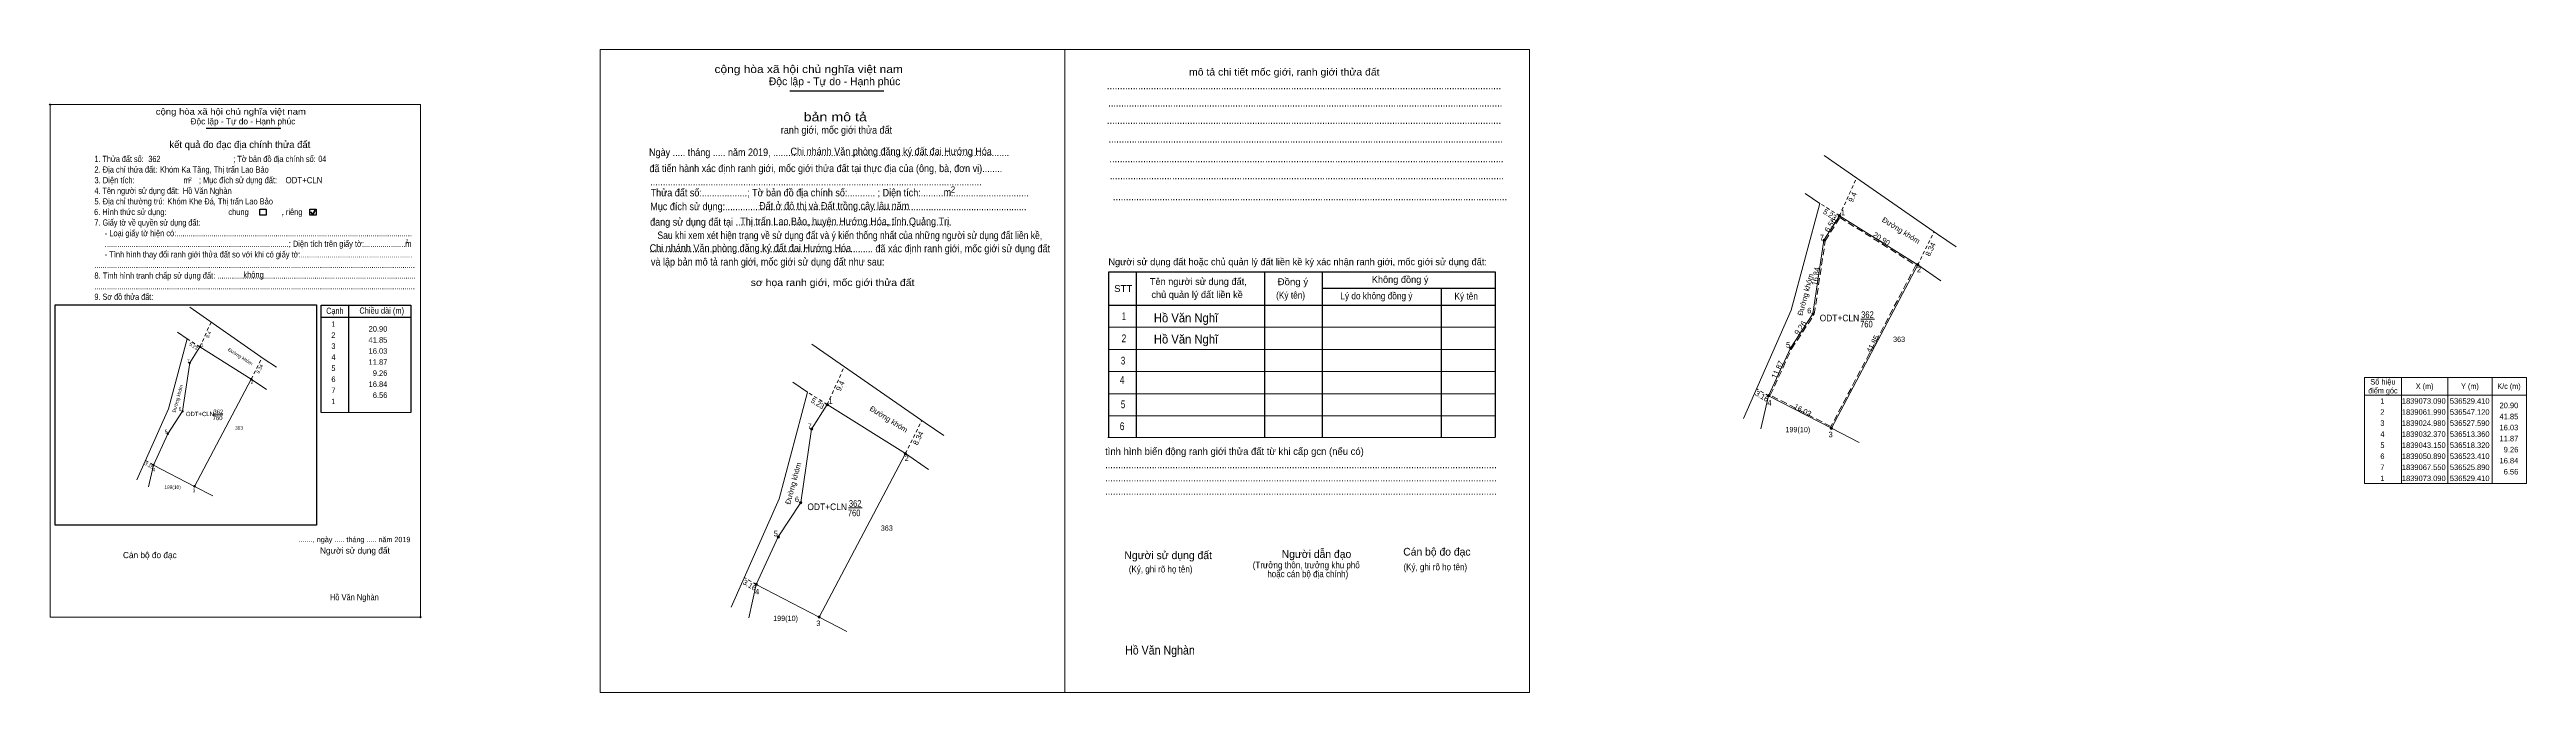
# Model space of a CAD drawing. Header units: metres. Extents: x 536124 to 536685, y 1838965 to 1839111.
import ezdxf
from ezdxf.enums import TextEntityAlignment as Align

# ---------------------------------------------------------------- set-up
doc = ezdxf.new("R2010")
doc.units = ezdxf.units.M
doc.header["$LTSCALE"] = 0.5
doc.header["$PDMODE"] = 32
doc.header["$PDSIZE"] = 0.25
doc.linetypes.add('MEDIUM_DASHED', pattern=[4.5, 3, -1.5])
doc.linetypes.add('SHORT_DASHED', pattern=[2.7, 1.5, -1.2])
for name, color, linetype, lineweight in [('1', 7, 'MEDIUM_DASHED', 13), ('10', 7, 'Continuous', 13), ('36', 7, 'SHORT_DASHED', 13), ('63', 7, 'Continuous', 13), ('7', 7, 'Continuous', 25)]:
    doc.layers.add(name, color=color, linetype=linetype, lineweight=lineweight)
for name, color, linetype in [('25', 7, 'Continuous'), ('4', 7, 'Continuous'), ('6', 7, 'Continuous')]:
    doc.layers.add(name, color=color, linetype=linetype)

msp = doc.modelspace()

# ---------------------------------------------------------------- hatches: boundary and pattern name
at = {"layer": '63'}
for points in [[(536529.6717, 1839073.09, 1), (536529.1483, 1839073.09, 1)], [(536526.1517, 1839067.55, 1), (536525.6283, 1839067.55, 1)], [(536547.3817, 1839061.99, 1), (536546.8583, 1839061.99, 1)], [(536523.6717, 1839050.89, 1), (536523.1483, 1839050.89, 1)], [(536156.0295, 1839039.7712, 1), (536155.686, 1839039.7712, 1)], [(536158.3389, 1839043.406, 1), (536157.9955, 1839043.406, 1)], [(536518.5817, 1839043.15, 1), (536518.0583, 1839043.15, 1)], [(536169.9585, 1839036.1233, 1), (536169.615, 1839036.1233, 1)], [(536154.4023, 1839028.8406, 1), (536154.0589, 1839028.8406, 1)], [(536300.4617, 1839030.36, 1), (536299.9383, 1839030.36, 1)], [(536513.6217, 1839032.37, 1), (536513.0983, 1839032.37, 1)], [(536151.0628, 1839023.7624, 1), (536150.7193, 1839023.7624, 1)], [(536296.9417, 1839024.82, 1), (536296.4183, 1839024.82, 1)], [(536527.8517, 1839024.98, 1), (536527.3283, 1839024.98, 1)], [(536147.8085, 1839016.6896, 1), (536147.4651, 1839016.6896, 1)], [(536318.1717, 1839019.26, 1), (536317.6483, 1839019.26, 1)], [(536157.1448, 1839011.841, 1), (536156.8014, 1839011.841, 1)], [(536294.4617, 1839008.16, 1), (536293.9383, 1839008.16, 1)], [(536289.3717, 1839000.42, 1), (536288.8483, 1839000.42, 1)], [(536284.4117, 1838989.64, 1), (536283.8883, 1838989.64, 1)], [(536298.6417, 1838982.25, 1), (536298.1183, 1838982.25, 1)]]:
    msp.add_hatch(color=256, dxfattribs=at).paths.add_polyline_path(points)

# ---------------------------------------------------------------- linework, layer by layer
at = {"layer": '1'}
msp.add_lwpolyline([(536529.5, 1839072.68), (536546.72, 1839061.88), (536527.46, 1839025.38), (536513.75, 1839032.5), (536518.58, 1839043), (536523.7, 1839050.78), (536526.18, 1839067.44)], close=True, dxfattribs=at)
at = {"layer": '10'}
for p, q in [((536521.63, 1839078.14), (536524.98, 1839075.87)), ((536518.5, 1839051.74), (536524.98, 1839075.87)), ((536529.41, 1839073.09), (536547.12, 1839061.99)), ((536547.12, 1839061.99), (536552.34, 1839058.37)), ((536507.64, 1839027.21), (536518.5, 1839051.74)), ((536151.02, 1839029.4), (536155.26, 1839045.23)), ((536153.06, 1839046.72), (536155.26, 1839045.23)), ((536158.16, 1839043.41), (536169.79, 1839036.12)), ((536169.79, 1839036.12), (536173.22, 1839033.74)), ((536292.42, 1839035.41), (536295.77, 1839033.14)), ((536143.89, 1839013.31), (536151.02, 1839029.4)), ((536289.29, 1839009.01), (536295.77, 1839033.14)), ((536300.2, 1839030.36), (536317.91, 1839019.26)), ((536513.36, 1839032.37), (536511.63, 1839024.84)), ((536527.59, 1839024.98), (536513.36, 1839032.37)), ((536147.63, 1839016.68), (536146.5, 1839011.75)), ((536156.97, 1839011.84), (536147.63, 1839016.68)), ((536317.91, 1839019.26), (536323.13, 1839015.64)), ((536278.43, 1838984.48), (536289.29, 1839009.01)), ((536284.15, 1838989.64), (536282.42, 1838982.11)), ((536298.38, 1838982.25), (536284.15, 1838989.64))]:
    msp.add_line(p, q, dxfattribs=at)
for points in [[(536555.82, 1839066.06), (536551.61, 1839068.92), (536525.95, 1839086.76)], [(536529.41, 1839073.09), (536525.89, 1839067.55), (536523.41, 1839050.89), (536518.32, 1839043.15), (536513.36, 1839032.37)], [(536547.12, 1839061.99), (536527.59, 1839024.98), (536533.83, 1839021.74)], [(536175.5, 1839038.79), (536172.73, 1839040.67), (536155.89, 1839052.37)], [(536158.16, 1839043.41), (536155.86, 1839039.78), (536154.23, 1839028.84), (536150.89, 1839023.77), (536147.63, 1839016.68)], [(536326.61, 1839023.33), (536322.4, 1839026.19), (536296.74, 1839044.03)], [(536169.79, 1839036.12), (536156.97, 1839011.84), (536161.07, 1839009.72)], [(536300.2, 1839030.36), (536296.68, 1839024.82), (536294.2, 1839008.16), (536289.11, 1839000.42), (536284.15, 1838989.64)], [(536317.91, 1839019.26), (536298.38, 1838982.25), (536304.62, 1838979.01)]]:
    msp.add_lwpolyline(points, dxfattribs=at)
at = {"layer": '36'}
for p, q in [((536529.41, 1839073.09), (536533.28, 1839081.66)), ((536529.41, 1839073.09), (536524.98, 1839075.87)), ((536547.12, 1839061.99), (536550.82, 1839069.46)), ((536158.16, 1839043.41), (536155.26, 1839045.23)), ((536158.16, 1839043.41), (536160.71, 1839049.03)), ((536169.79, 1839036.12), (536172.22, 1839041.02)), ((536300.2, 1839030.36), (536304.07, 1839038.93)), ((536513.36, 1839032.37), (536510.63, 1839033.96)), ((536300.2, 1839030.36), (536295.77, 1839033.14)), ((536317.91, 1839019.26), (536321.61, 1839026.73)), ((536147.63, 1839016.68), (536145.84, 1839017.73)), ((536284.15, 1838989.64), (536281.42, 1838991.23))]:
    msp.add_line(p, q, dxfattribs=at)
at = {"layer": '36', "linetype": 'Continuous'}
for p, q in [((536534.26, 1839049.72), (536537.32, 1839049.72)), ((536161.35, 1839028.07), (536163.36, 1839028.07)), ((536305.05, 1839006.99), (536308.11, 1839006.99))]:
    msp.add_line(p, q, dxfattribs=at)
at = {"layer": '63'}
for p, q in [((536656.66, 1839036.51), (536656.66, 1839012.51)), ((536667.16, 1839036.51), (536667.16, 1839012.51)), ((536677.16, 1839036.51), (536677.16, 1839012.51)), ((536648.26, 1839032.51), (536684.96, 1839032.51))]:
    msp.add_line(p, q, dxfattribs=at)
msp.add_lwpolyline([(536648.26, 1839036.51), (536684.96, 1839036.51), (536684.96, 1839012.51), (536648.26, 1839012.51)], close=True, dxfattribs=at)
for centre, radius in [((536529.41, 1839073.09), 0.2617), ((536525.89, 1839067.55), 0.2617), ((536547.12, 1839061.99), 0.2617), ((536523.41, 1839050.89), 0.2617), ((536155.8577, 1839039.7712), 0.1717), ((536158.1672, 1839043.406), 0.1717), ((536518.32, 1839043.15), 0.2617), ((536169.7867, 1839036.1233), 0.1717), ((536154.2306, 1839028.8406), 0.1717), ((536300.2, 1839030.36), 0.2617), ((536513.36, 1839032.37), 0.2617), ((536150.8911, 1839023.7624), 0.1717), ((536296.68, 1839024.82), 0.2617), ((536527.59, 1839024.98), 0.2617), ((536147.6368, 1839016.6896), 0.1717), ((536317.91, 1839019.26), 0.2617), ((536156.9731, 1839011.841), 0.1717), ((536294.2, 1839008.16), 0.2617), ((536289.11, 1839000.42), 0.2617), ((536284.15, 1838989.64), 0.2617), ((536298.38, 1838982.25), 0.2617)]:
    msp.add_circle(centre, radius, dxfattribs=at)
at = {"layer": '7', "lineweight": 13}
for p, q in [((536248.81, 1839110.7), (536354, 1839110.7)), ((536354, 1839110.7), (536459.19, 1839110.7)), ((536124.24, 1839098.24), (536208.11, 1839098.24)), ((536363.87, 1839047.86), (536451.51, 1839047.86)), ((536363.87, 1839042.84), (536451.51, 1839042.84)), ((536363.87, 1839037.82), (536451.51, 1839037.82)), ((536185.64, 1839028.56), (536205.92, 1839028.56)), ((536363.87, 1839032.8), (536451.51, 1839032.8)), ((536363.87, 1839027.79), (536451.51, 1839027.79)), ((536363.72, 1839022.94), (536451.36, 1839022.94))]:
    msp.add_line(p, q, dxfattribs=at)
at = {"layer": '7'}
for p, q in [((536291.75, 1839101.38), (536313.02, 1839101.38)), ((536159.56, 1839092.92), (536176.52, 1839092.92)), ((536370.17, 1839060.3), (536370.17, 1839022.94)), ((536399.19, 1839060.15), (536399.19, 1839022.94)), ((536412.28, 1839060.15), (536412.28, 1839022.94)), ((536412.28, 1839056.68), (536451.51, 1839056.68)), ((536439.22, 1839056.68), (536439.22, 1839022.94)), ((536185.64, 1839028.56), (536185.64, 1839052.84)), ((536185.64, 1839050.16), (536205.92, 1839050.16)), ((536191.84, 1839052.84), (536191.84, 1839028.56)), ((536363.87, 1839052.87), (536451.51, 1839052.87))]:
    msp.add_line(p, q, dxfattribs=at)
at = {"layer": '7', "lineweight": 35}
for p, q in [((536183.22, 1839073.96), (536183.7, 1839073.34)), ((536183.7, 1839073.34), (536184.28, 1839074.38))]:
    msp.add_line(p, q, dxfattribs=at)
at = {"layer": '7', "lineweight": 13}
for points in [[(536354, 1839110.7), (536354, 1838965.22), (536248.81, 1838965.22), (536248.81, 1839110.7)], [(536459.19, 1839110.7), (536459.19, 1838965.21), (536354, 1838965.21), (536354, 1839110.7)], [(536208.11, 1839098.24), (536208.11, 1838982.24), (536124.24, 1838982.24), (536124.24, 1839098.24)]]:
    msp.add_lwpolyline(points, dxfattribs=at)
msp.add_lwpolyline([(536459.19, 1839110.7), (536459.19, 1838965.21), (536354, 1838965.21), (536354, 1839110.7)], close=True, dxfattribs=at)
at = {"layer": '7'}
for points in [[(536171.7, 1839074.58), (536173.14, 1839074.58), (536173.14, 1839073.24), (536171.7, 1839073.24)], [(536183.03, 1839074.58), (536184.47, 1839074.58), (536184.47, 1839073.24), (536183.03, 1839073.24)], [(536125.37, 1839052.92), (536184.59, 1839052.92), (536184.59, 1839003.05), (536125.37, 1839003.05)]]:
    msp.add_lwpolyline(points, close=True, dxfattribs=at)
for points in [[(536451.51, 1839022.94), (536451.51, 1839060.3), (536363.87, 1839060.3), (536363.87, 1839022.94)], [(536185.64, 1839052.84), (536205.92, 1839052.84), (536205.92, 1839028.56)]]:
    msp.add_lwpolyline(points, dxfattribs=at)
for p in [(536124.24, 1839098.24), (536208.11, 1838982.24)]:
    msp.add_point(p, dxfattribs=at)

# ---------------------------------------------------------------- texts
at = {"layer": '25', "width": 0.9}
for s, p in [('Chi nhánh Văn phòng đăng ký đất đai Hướng Hóa', (536291.89, 1839086.81)), ('Đất ở đô thị và Đất trồng cây lâu năm ', (536284.79, 1839074.49)), ('Chi nhánh Văn phòng đăng ký đất đai Hướng Hóa', (536260, 1839064.94))]:
    msp.add_text(s, height=1.7, dxfattribs=at).set_placement(p)
at = {"layer": '36'}
for s, height, rotation, p in [('9.4', 1.2, 65.697, (536532.9049, 1839077.0581)), ('5.23', 1.2, 327.89, (536526.9161, 1839072.8488)), ('Đường khóm', 1.2, 327.922, (536543.0364, 1839069.2706)), ('8.34', 1.2, 63.65, (536550.5499, 1839065.2237)), ('5.23', 0.7873, 327.89, (536156.5258, 1839043.2628)), ('9.4', 0.7873, 65.697, (536160.451, 1839046.013)), ('Đường khóm', 0.7872, 327.922, (536167.106, 1839040.9019)), ('8.34', 0.7873, 63.65, (536172.0381, 1839038.2553)), ('9.4', 1.2, 65.697, (536303.6949, 1839034.3281)), ('3.16', 1.2, 329.783, (536511.548, 1839031.735)), ('5.23', 1.2, 327.89, (536297.7061, 1839030.1188)), ('Đường khóm', 1.2, 327.922, (536313.8264, 1839026.5406)), ('8.34', 1.2, 63.65, (536321.3399, 1839022.4937)), ('3.16', 0.7873, 329.783, (536146.4369, 1839016.2727)), ('3.16', 1.2, 329.783, (536282.338, 1838989.005))]:
    msp.add_text(s, height=height, rotation=rotation, dxfattribs=at).set_placement(p, align=Align.CENTER)
at = {"layer": '36', "width": 0.95}
for height, p in [(1.2, (536522.2862, 1839055.0894)), (0.7873, (536153.4959, 1839031.5929)), (1.2, (536293.0762, 1839012.3594))]:
    msp.add_text('Đường khóm', height=height, rotation=74.968, dxfattribs=at).set_placement(p, align=Align.CENTER)
at = {"layer": '36', "width": 0.85}
for s, height, p in [('362', 1.5, (536535.74, 1839049.96)), ('760', 1.5, (536535.505, 1839047.82)), ('363', 1.2, (536542.905, 1839044.53)), ('760', 0.9841, (536162.165, 1839026.83)), ('362', 0.9841, (536162.325, 1839028.23)), ('363', 0.7873, (536167.015, 1839024.67)), ('199(10)', 1.2, (536519.98, 1839024.1)), ('199(10)', 0.7873, (536151.98, 1839011.27)), ('760', 1.5, (536306.295, 1839005.09)), ('362', 1.5, (536306.53, 1839007.23)), ('363', 1.2, (536313.695, 1839001.8)), ('199(10)', 1.2, (536290.77, 1838981.37))]:
    msp.add_text(s, height=height, dxfattribs=at).set_placement(p, align=Align.CENTER)
at = {"layer": '4', "width": 0.95}
for height, p in [(1.5, (536529.4, 1839049.2)), (0.9841, (536158.165, 1839027.74)), (1.5, (536300.19, 1839006.47))]:
    msp.add_text('ODT+CLN', height=height, dxfattribs=at).set_placement(p, align=Align.CENTER)
at = {"layer": '6', "width": 0.95}
msp.add_text('ODT+CLN', height=1.4, dxfattribs=at).set_placement((536177.56, 1839080.44))
at = {"layer": '63'}
for s, rotation, width, p in [('6.56', 57.569, 1.05, (536527.8625, 1839070.6548)), ('16.84', 81.533, 0.9, (536524.661, 1839059.308)), ('9.26', 56.67, 1.05, (536521.0841, 1839047.3616))]:
    msp.add_text(s, height=1.25, rotation=rotation, dxfattribs=dict(at, width=width)).set_placement(p, align=Align.CENTER)
for s, height, width, p in [(' 1', 1.25, 0.75, (536530.63, 1839073.2)), (' 7', 1.25, 0.8, (536525.89, 1839067.55)), (' 2', 1.25, 0.85, (536547.87, 1839060.3)), (' 6', 1.25, 0.85, (536523.03, 1839051.01)), ('41.85', 1.25, 0.85, (536200.61, 1839044.36)), ('20.90', 1.25, 0.85, (536200.61, 1839046.86)), (' 5', 1.25, 0.8, (536518.23, 1839043.27)), (' 7', 0.82, 0.8, (536155.84, 1839039.78)), (' 1', 0.82, 0.75, (536158.96, 1839043.48)), ('16.03', 1.25, 0.85, (536200.61, 1839041.86)), ('11.87', 1.25, 0.85, (536200.61, 1839039.36)), (' 2', 0.82, 0.85, (536170.27, 1839035.02)), ('16.84', 1.25, 0.85, (536200.61, 1839034.36)), ('9.26', 1.25, 0.85, (536200.61, 1839036.86)), (' 6', 0.82, 0.85, (536153.96, 1839028.92)), ('6.56', 1.25, 0.85, (536200.61, 1839031.86)), (' 1', 1.25, 0.75, (536301.42, 1839030.47)), (' 4', 1.25, 0.85, (536514.01, 1839030.12)), ('41.85', 1.25, 0.85, (536683.11, 1839027.04)), ('20.90', 1.25, 0.85, (536683.11, 1839029.54)), (' 5', 0.82, 0.8, (536150.82, 1839023.84)), (' 7', 1.25, 0.8, (536296.68, 1839024.82)), (' 3', 1.25, 0.8, (536527.87, 1839022.96)), ('16.03', 1.25, 0.85, (536683.11, 1839024.54)), ('11.87', 1.25, 0.85, (536683.11, 1839022.04)), (' 2', 1.25, 0.85, (536318.66, 1839017.57)), ('16.84', 1.25, 0.85, (536683.11, 1839017.04)), ('9.26', 1.25, 0.85, (536683.11, 1839019.54)), (' 4', 0.82, 0.85, (536148.06, 1839015.21)), (' 3', 0.82, 0.8, (536157.14, 1839010.51)), ('6.56', 1.25, 0.85, (536683.11, 1839014.54)), (' 6', 1.25, 0.85, (536293.82, 1839008.28)), (' 5', 1.25, 0.8, (536289.02, 1839000.54)), (' 4', 1.25, 0.85, (536284.8, 1838987.39)), (' 3', 1.25, 0.8, (536298.66, 1838980.23))]:
    msp.add_text(s, height=height, dxfattribs=dict(at, width=width)).set_placement(p, align=Align.RIGHT)
for s, rotation, p in [('20.90', 327.922, (536538.5881, 1839067.3392)), ('41.85', 62.18, (536537.5085, 1839043.7733)), ('11.87', 65.292, (536515.9567, 1839038.0138)), ('16.03', 332.556, (536520.767, 1839028.5304))]:
    msp.add_text(s, height=1.25, rotation=rotation, dxfattribs=at).set_placement(p, align=Align.CENTER)
for s, height, width, p in [('Hồ Văn Nghĩ', 2, 0.95, (536381.44, 1839048.98)), (' 2', 1.25, 0.85, (536188.165, 1839045.46)), (' 1', 1.25, 0.75, (536188.16, 1839047.96)), ('Hồ Văn Nghĩ', 2, 0.95, (536381.44, 1839044.17)), (' 4', 1.25, 0.85, (536188.16, 1839040.46)), (' 3', 1.25, 0.8, (536188.155, 1839042.96)), (' 5', 1.25, 0.8, (536188.165, 1839037.96)), (' 6', 1.25, 0.85, (536188.165, 1839035.46)), (' 7', 1.25, 0.8, (536188.165, 1839032.96)), ('điểm góc', 1.25, 0.9, (536652.46, 1839032.89)), ('Số hiệu', 1.25, 0.85, (536652.46, 1839034.89)), ('X (m)', 1.25, 0.95, (536661.91, 1839033.89)), ('Y (m)', 1.25, 0.95, (536672.165, 1839033.89)), ('K/c (m)', 1.25, 0.95, (536681.005, 1839033.89)), (' 1', 1.25, 0.75, (536188.16, 1839030.46)), (' 2', 1.25, 0.85, (536652.115, 1839028.04)), (' 1', 1.25, 0.75, (536652.11, 1839030.54)), ('1839073.090', 1.25, 0.85, (536661.71, 1839030.54)), ('1839061.990', 1.25, 0.85, (536661.71, 1839028.04)), ('536529.410', 1.25, 0.85, (536672.11, 1839030.54)), ('536547.120', 1.25, 0.85, (536672.11, 1839028.04)), (' 4', 1.25, 0.85, (536652.11, 1839023.04)), (' 3', 1.25, 0.8, (536652.105, 1839025.54)), ('1839024.980', 1.25, 0.85, (536661.71, 1839025.54)), ('1839032.370', 1.25, 0.85, (536661.71, 1839023.04)), ('536527.590', 1.25, 0.85, (536672.11, 1839025.54)), ('536513.360', 1.25, 0.85, (536672.11, 1839023.04)), (' 5', 1.25, 0.8, (536652.115, 1839020.54)), (' 6', 1.25, 0.85, (536652.115, 1839018.04)), (' 7', 1.25, 0.8, (536652.115, 1839015.54)), ('1839043.150', 1.25, 0.85, (536661.71, 1839020.54)), ('1839050.890', 1.25, 0.85, (536661.71, 1839018.04)), ('1839067.550', 1.25, 0.85, (536661.71, 1839015.54)), ('536518.320', 1.25, 0.85, (536672.11, 1839020.54)), ('536523.410', 1.25, 0.85, (536672.11, 1839018.04)), ('536525.890', 1.25, 0.85, (536672.11, 1839015.54)), (' 1', 1.25, 0.75, (536652.11, 1839013.04)), ('1839073.090', 1.25, 0.85, (536661.71, 1839013.04)), ('536529.410', 1.25, 0.85, (536672.11, 1839013.04)), ('Hồ Văn Nghàn', 2, 0.9, (536375.54, 1838973.79))]:
    msp.add_text(s, height=height, dxfattribs=dict(at, width=width)).set_placement(p, align=Align.CENTER)
at = {"layer": '7'}
for s, height, width, p in [('cộng hòa xã hội chủ nghĩa việt nam', 1.756, 1.15, (536274.69, 1839105.39)), ('........................................................................................................................................................', 1.756, 0.9, (536363.53, 1839101.73)), ('cộng hòa xã hội chủ nghĩa việt nam', 1.4, 1.15, (536148.17, 1839095.97)), ('........................................................................................................................................................', 1.756, 0.9, (536363.82, 1839097.77)), ('........................................................................................................................................................', 1.756, 0.9, (536363.53, 1839093.88)), ('........................................................................................................................................................', 1.756, 0.9, (536363.89, 1839089.63)), ('2. Địa chỉ thửa đất:', 1.4, 0.9, (536134.28, 1839082.85)), ('1. Thửa đất số:', 1.4, 0.85, (536134.28, 1839085.25)), ('362', 1.4, 0.85, (536146.49, 1839085.25)), ('Khóm Ka Tăng, Thị trấn Lao Bảo', 1.4, 0.9, (536149.12, 1839082.85)), ('; Tờ bản đồ địa chính số:', 1.4, 0.9, (536165.69, 1839085.25)), ('04', 1.4, 0.85, (536184.96, 1839085.27)), ('Ngày ..... tháng ..... năm 2019, ..............................................................................................', 1.7, 0.9, (536259.86, 1839086.61)), (' đã tiến hành xác định ranh giới, mốc giới thửa đất tại thực địa của (ông, bà, đơn vị)........', 1.7, 0.9, (536259.38, 1839082.97)), ('........................................................................................................................................................', 1.756, 0.9, (536364.1, 1839085.18)), ('4. Tên người sử dụng đất:', 1.4, 0.85, (536134.28, 1839078.05)), ('3. Diện tích:', 1.4, 0.8, (536134.28, 1839080.45)), ('Hồ Văn Nghàn', 1.4, 0.9, (536154.3, 1839078.02)), ('m', 1.4, 0.8, (536154.46, 1839080.45)), ('2', 0.7999, 0.8, (536155.72, 1839081.01)), ('; Mục đích sử dụng đất:', 1.4, 0.9, (536157.93, 1839080.45)), ('Thửa đất số:..................; Tờ bản đồ địa chính số:........... ; Diện tích:...........................................', 1.7, 0.9, (536260.22, 1839077.47)), ('....................................................................................................................................', 1.7, 0.9, (536260.14, 1839079.97)), ('   m', 1.7, 0.9, (536324.85, 1839077.57)), ('2', 1.377, 0.8, (536328.21, 1839078.35)), ('........................................................................................................................................................', 1.756, 0.9, (536364.18, 1839081.36)), ('6. Hình thức sử dụng:', 1.4, 0.9, (536134.2, 1839073.25)), ('5. Địa chỉ thường trú:', 1.4, 0.9, (536134.28, 1839075.65)), ('Khóm Khe Đá, Thị trấn Lao Bảo', 1.4, 0.9, (536150.81, 1839075.65)), ('chung                , riêng', 1.4, 0.9, (536164.62, 1839073.25)), ('đang sử dụng đất tại ......................................................................................', 1.7, 0.9, (536260.1, 1839070.85)), ('Mục đích sử dụng:........................................................................................................................', 1.7, 0.9, (536260.14, 1839074.35)), ('Thị trấn Lao Bảo, huyện Hướng Hóa, tỉnh Quảng Trị', 1.7, 0.9, (536280.51, 1839070.97)), ('........................................................................................................................................................', 1.756, 0.9, (536364.9, 1839076.58)), ('7. Giấy tờ về quyền sử dụng đất:', 1.4, 0.85, (536134.28, 1839070.85)), ('     - Loại giấy tờ hiện có:..................................................................................................................', 1.4, 0.9, (536134.28, 1839068.45)), ('     .........................................................................................; Diện tích trên giấy tờ:....................m', 1.4, 0.9, (536134.28, 1839066.05)), ('2', 0.7999, 0.8, (536204.76, 1839066.93)), ('Sau khi xem xét hiện trạng về sử dụng đất và ý kiến thống nhất của những người sử dụng đất liền kề,', 1.7, 0.85, (536261.76, 1839067.82)), ('...........................................................................................................................................................', 1.4, 0.9, (536134.28, 1839061.25)), ('     - Tình hình thay đổi ranh giới thửa đất so với khi có giấy tờ:......................................................', 1.4, 0.9, (536134.28, 1839063.65)), ('......................................................................................... đã xác định ranh giới, mốc giới sử dụng đất', 1.7, 0.9, (536259.96, 1839064.83)), (' và lập bản mô tả ranh giới, mốc giới sử dụng đất như sau:', 1.7, 0.9, (536259.72, 1839061.82)), ('8. Tình hình tranh chấp sử dụng đất: ................................................................................................', 1.4, 0.9, (536134.28, 1839058.85)), ('...........................................................................................................................................................', 1.4, 0.9, (536134.28, 1839056.45)), ('không', 1.4, 0.9, (536168.02, 1839059.06)), ('STT', 1.555, 1.05, (536365.17, 1839055.83)), ('(Ký tên)', 1.555, 0.9, (536401.85, 1839054.33)), ('Đồng ý', 1.555, 1.05, (536402.19, 1839057.38)), ('Lý do không đồng ý', 1.555, 0.9, (536416.39, 1839054.18)), ('Ký tên', 1.555, 0.9, (536442.23, 1839054.12)), ('9. Sơ đồ thửa đất:', 1.4, 0.85, (536134.28, 1839054.05)), ('Cạnh', 1.4, 0.85, (536186.76, 1839050.88)), ('Chiều dài (m)', 1.4, 0.9, (536194.28, 1839050.93)), ('.......................................................................................................................................................', 1.756, 0.9, (536363.13, 1839015.96)), ('.......................................................................................................................................................', 1.756, 0.9, (536363.13, 1839012.95)), ('.......................................................................................................................................................', 1.756, 0.9, (536363.13, 1839009.94)), ('......., ngày ..... tháng ..... năm 2019', 1.2, 0.85, (536180.54, 1838999.22)), ('(Ký, ghi rõ họ tên)', 1.505, 0.9, (536368.5, 1838992.36)), ('(Ký, ghi rõ họ tên)', 1.505, 0.9, (536430.69, 1838992.86)), ('Hồ Văn Nghàn', 1.4, 0.9, (536187.61, 1838986.06))]:
    msp.add_text(s, height=height, dxfattribs=dict(at, width=width)).set_placement(p)
for s, height, width, p in [('mô tả chi tiết mốc giới, ranh giới thửa đất', 1.605, 1.1, (536403.7, 1839104.83)), ('bản mô tả', 2.007, 1.2, (536302.03, 1839094.46)), ('ranh giới, mốc giới thửa đất', 1.7, 0.9, (536302.3, 1839091.66)), ('sơ họa ranh giới, mốc giới thửa đất', 1.605, 1.1, (536301.415, 1839057.18)), ('1', 1.756, 0.7, (536367.375, 1839049.48)), ('2', 1.756, 0.8, (536367.385, 1839044.47)), ('3', 1.756, 0.75, (536367.185, 1839039.43)), ('4', 1.756, 0.8, (536366.99, 1839035.05)), ('5', 1.756, 0.75, (536367.195, 1839029.54)), ('6', 1.756, 0.8, (536366.965, 1839024.57)), ('(Trưởng thôn, trưởng khu phố', 1.505, 0.9, (536408.67, 1838993.3)), ('hoặc cán bộ địa chính)', 1.505, 0.9, (536409.01, 1838991.29))]:
    msp.add_text(s, height=height, dxfattribs=dict(at, width=width)).set_placement(p, align=Align.CENTER)
for s, height, p in [('Độc lập - Tự do - Hạnh phúc', 1.756, (536286.98, 1839102.64)), ('Độc lập - Tự do - Hạnh phúc', 1.4, (536156.04, 1839093.76)), ('Người sử dụng đất hoặc chủ quản lý đất liền kề ký xác nhận ranh giới, mốc giới sử dụng đất:', 1.555, (536363.87, 1839061.9)), ('Tên người sử dụng đất,', 1.555, (536373.25, 1839057.43)), ('chủ quản lý đất liền kề', 1.555, (536373.61, 1839054.47)), ('Không đồng ý', 1.555, (536423.51, 1839057.89)), ('tình hình biến động ranh giới thửa đất từ khi cấp gcn (nếu có)', 1.605, (536363.13, 1839018.97)), ('Cán bộ đo đạc', 1.4, (536140.74, 1838995.6)), ('Người sử dụng đất', 1.4, (536185.35, 1838996.63)), ('Người sử dụng đất', 1.756, (536367.49, 1838995.38)), ('Người dẫn đạo', 1.755, (536403.1, 1838995.66)), ('Cán bộ đo đạc', 1.752, (536430.63, 1838996.18))]:
    msp.add_text(s, height=height, dxfattribs=at).set_placement(p)
for s, height, p in [('kết quả đo đạc địa chính thửa đất', 1.6, (536167.205, 1839088.41)), ('.', 0.4001, (536208.1137, 1838982.05))]:
    msp.add_text(s, height=height, dxfattribs=at).set_placement(p, align=Align.CENTER)

doc.saveas('drawing.dxf')
